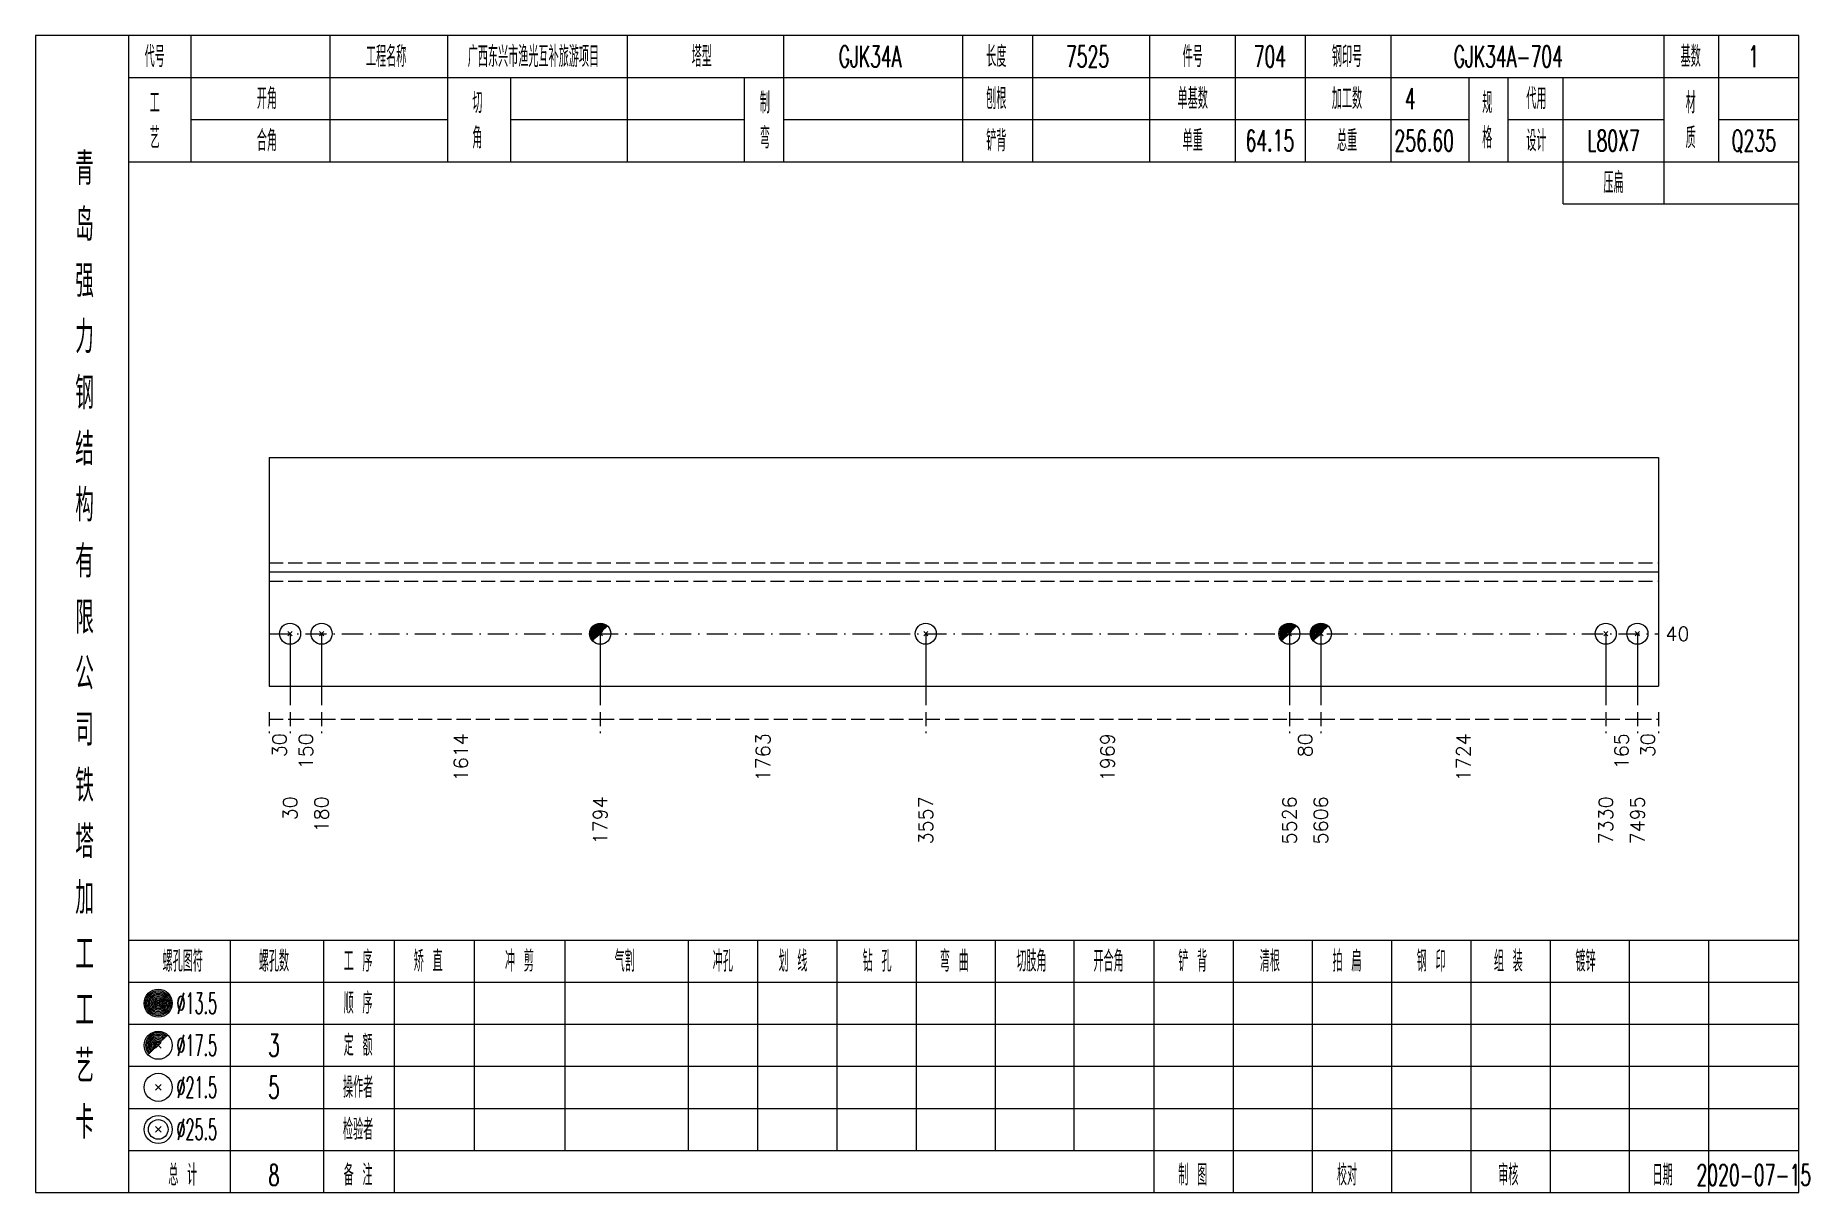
# Model space of a CAD drawing. Extents: x 0 to 2606, y -377 to 6479.
# Drawn here: x 1307 to 1559.9, y 3500 to 3665 of the extents above; entities that cross this region are included whole.
import ezdxf
from ezdxf.enums import TextEntityAlignment as Align

# ---------------------------------------------------------------- set-up
doc = ezdxf.new("R2010")
doc.units = 0
doc.header["$MEASUREMENT"] = 0
doc.linetypes.add('一点画线', pattern=[5.2, 3, -1, 0.2, -1])
doc.linetypes.add('虚线', pattern=[2.75, 2, -0.75])
doc.layers.get('0').update_dxf_attribs({"linetype": 'CONTINUOUS', "lineweight": 25})
doc.layers.add('1', color=7, linetype='CONTINUOUS', lineweight=25)
doc.layers.add('4', color=7, linetype='CONTINUOUS', lineweight=25)
doc.styles.get("Standard").update_dxf_attribs({"font": 'simplex.shx', "width": 0.7, "height": 3, "bigfont": 'gbhzfs.shx'})

msp = doc.modelspace()

# ---------------------------------------------------------------- texts
at = {"color": 7, "linetype": 'Continuous', "lineweight": 13}
msp.add_text('40', height=2, dxfattribs=at).set_placement((1539.4, 3579.69), align=Align.MIDDLE_LEFT)
at = {"color": 8, "linetype": 'Continuous', "lineweight": 9}
for s, p in [('30', (1341.8, 3565.5)), ('150', (1345.55, 3565.5)), ('1614', (1367.66, 3565.5)), ('1763', (1410.73, 3565.5)), ('1969', (1459.86, 3565.5)), ('80', (1488.03, 3565.5)), ('1724', (1510.59, 3565.5)), ('165', (1533.15, 3565.5)), ('30', (1536.9, 3565.5))]:
    msp.add_text(s, height=2, rotation=90, dxfattribs=at).set_placement(p, align=Align.MIDDLE_RIGHT)
at = {"layer": '1', "color": 7, "linetype": 'Continuous', "lineweight": 13}
for s, p in [('30', (1343.3, 3556.5)), ('180', (1347.8, 3556.5)), ('1794', (1387.53, 3556.5)), ('3557', (1433.94, 3556.5)), ('5526', (1485.78, 3556.5)), ('5606', (1490.28, 3556.5)), ('7330', (1530.9, 3556.5)), ('7495', (1535.4, 3556.5))]:
    msp.add_text(s, height=2, rotation=90, dxfattribs=at).set_placement(p, align=Align.MIDDLE_RIGHT)
at = {"layer": '4', "color": 1, "linetype": 'Continuous', "lineweight": 13}
for s, height, width, p in [('代号', 3, 0.6, (1324, 3662)), ('工程名称', 3, 0.6, (1357, 3662)), ('广西东兴市渔光互补旅游项目', 3, 0.6, (1378, 3662)), ('塔型', 3, 0.6, (1402, 3662)), ('GJK34A', 3, 0.6, (1426, 3662)), ('长度', 3, 0.6, (1444, 3662)), ('7525', 3, 0.6, (1457, 3662)), ('件号', 3, 0.6, (1472, 3662)), ('704', 3, 0.6, (1483, 3662)), ('钢印号', 3, 0.6, (1494, 3662)), ('GJK34A-704', 3, 0.6, (1517, 3662)), ('基数', 3, 0.6, (1543, 3662)), ('1', 3, 0.6, (1552, 3662)), ('开角', 3, 0.6, (1340, 3656)), ('刨根', 3, 0.6, (1444, 3656)), ('单基数', 3, 0.6, (1472, 3656)), ('加工数', 3, 0.6, (1494, 3656)), ('代用', 3, 0.6, (1521, 3656)), ('工', 3, 0.6, (1324, 3655.4)), ('切', 3, 0.6, (1370, 3655.4)), ('制', 3, 0.6, (1411, 3655.4)), ('4', 3, 0.6, (1503, 3656)), ('规', 3, 0.6, (1514, 3655.4)), ('材', 3, 0.6, (1543, 3655.4)), ('艺', 3, 0.6, (1324, 3650.4)), ('合角', 3, 0.6, (1340, 3650)), ('角', 3, 0.6, (1370, 3650.4)), ('弯', 3, 0.6, (1411, 3650.4)), ('铲背', 3, 0.6, (1444, 3650)), ('单重', 3, 0.6, (1472, 3650)), ('64.15', 3, 0.6, (1483, 3650)), ('总重', 3, 0.6, (1494, 3650)), ('256.60', 3, 0.6, (1505, 3650)), ('格', 3, 0.6, (1514, 3650.4)), ('设计', 3, 0.6, (1521, 3650)), ('L80X7', 3, 0.6, (1532, 3650)), ('质', 3, 0.6, (1543, 3650.4)), ('Q235', 3, 0.6, (1552, 3650)), ('青', 4.6, 0.8, (1314, 3646)), ('压扁', 3, 0.6, (1532, 3644)), ('岛', 4.6, 0.8, (1314, 3638)), ('强', 4.6, 0.8, (1314, 3630)), ('力', 4.6, 0.8, (1314, 3622)), ('钢', 4.6, 0.8, (1314, 3614)), ('结', 4.6, 0.8, (1314, 3606)), ('构', 4.6, 0.8, (1314, 3598)), ('有', 4.6, 0.8, (1314, 3590)), ('限', 4.6, 0.8, (1314, 3582)), ('公', 4.6, 0.8, (1314, 3574)), ('司', 4.6, 0.8, (1314, 3566)), ('铁', 4.6, 0.8, (1314, 3558)), ('塔', 4.6, 0.8, (1314, 3550)), ('加', 4.6, 0.8, (1314, 3542)), ('工', 4.6, 0.8, (1314, 3534)), ('螺孔图符', 3, 0.6, (1328, 3533)), ('螺孔数', 3, 0.6, (1341, 3533)), ('工 序', 3, 0.6, (1353, 3533)), ('矫 直', 3, 0.6, (1363, 3533)), ('冲 剪', 3, 0.6, (1376, 3533)), ('气割', 3, 0.6, (1391, 3533)), ('冲孔', 3, 0.6, (1405, 3533)), ('划 线', 3, 0.6, (1415, 3533)), ('钻 孔', 3, 0.6, (1427, 3533)), ('弯 曲', 3, 0.6, (1438, 3533)), ('切肢角', 3, 0.6, (1449, 3533)), ('开合角', 3, 0.6, (1460, 3533)), ('铲 背', 3, 0.6, (1472, 3533)), ('清根', 3, 0.6, (1483, 3533)), ('拍 扁', 3, 0.6, (1494, 3533)), ('钢 印', 3, 0.6, (1506, 3533)), ('组 装', 3, 0.6, (1517, 3533)), ('镀锌', 3, 0.6, (1528, 3533)), ('顺 序', 3, 0.6, (1353, 3527)), ('工', 4.6, 0.8, (1314, 3526)), ('%%C13.5', 3, 0.5, (1330, 3527)), ('%%C17.5', 3, 0.5, (1330, 3521)), ('3', 3.2, 0.6, (1341, 3521)), ('定 额', 3, 0.6, (1353, 3521)), ('艺', 4.6, 0.8, (1314, 3518)), ('%%C21.5', 3, 0.5, (1330, 3515)), ('5', 3.2, 0.6, (1341, 3515)), ('操作者', 3, 0.6, (1353, 3515)), ('卡', 4.6, 0.8, (1314, 3510)), ('%%C25.5', 3, 0.5, (1330, 3509)), ('检验者', 3, 0.6, (1353, 3509)), ('总 计', 3, 0.6, (1328, 3502.5)), ('8', 3, 0.6, (1341, 3502.5)), ('备 注', 3, 0.6, (1353, 3502.5)), ('制 图', 3, 0.6, (1472, 3502.5)), ('校对', 3, 0.6, (1494, 3502.5)), ('审核', 3, 0.6, (1517, 3502.5)), ('日期', 3, 0.6, (1539, 3502.5)), ('2020-07-15', 3, 0.6, (1552, 3502.5))]:
    msp.add_text(s, height=height, dxfattribs=dict(at, width=width)).set_placement(p, align=Align.MIDDLE_CENTER)

# ---------------------------------------------------------------- linework, layer by layer
at = {"color": 7, "linetype": 'Continuous', "lineweight": 18}
for p, q in [((1340.3, 3604.81), (1340.3, 3572.19)), ((1340.3, 3604.81), (1538.4, 3604.81)), ((1538.4, 3604.81), (1538.4, 3572.19)), ((1340.3, 3588.5), (1538.4, 3588.5))]:
    msp.add_line(p, q, dxfattribs=at)
at = {"color": 1, "linetype": '虚线', "lineweight": 18}
for p, q in [((1340.3, 3589.81), (1538.4, 3589.81)), ((1340.3, 3587.19), (1538.4, 3587.19))]:
    msp.add_line(p, q, dxfattribs=at)
at = {"color": 3, "linetype": '一点画线', "lineweight": 13}
msp.add_line((1340.3, 3579.69), (1538.4, 3579.69), dxfattribs=at)
at = {"color": 7, "linetype": 'Continuous', "lineweight": 13}
for p, q in [((1343.3, 3579.69), (1343.3, 3569.5)), ((1347.8, 3579.69), (1347.8, 3569.5)), ((1387.53, 3579.69), (1387.53, 3569.5)), ((1433.94, 3579.69), (1433.94, 3569.5)), ((1485.78, 3579.69), (1485.78, 3569.5)), ((1490.28, 3579.69), (1490.28, 3569.5)), ((1530.9, 3579.69), (1530.9, 3569.5)), ((1535.4, 3579.69), (1535.4, 3569.5))]:
    msp.add_line(p, q, dxfattribs=at)
at = {"color": 8, "linetype": '虚线', "lineweight": 9}
for p, q in [((1340.3, 3568.5), (1340.3, 3565.5)), ((1340.3, 3567.5), (1343.3, 3567.5)), ((1343.3, 3568.5), (1343.3, 3565.5)), ((1343.3, 3568.5), (1343.3, 3565.5)), ((1343.3, 3567.5), (1347.8, 3567.5)), ((1347.8, 3568.5), (1347.8, 3565.5)), ((1347.8, 3568.5), (1347.8, 3565.5)), ((1347.8, 3567.5), (1387.53, 3567.5)), ((1387.53, 3568.5), (1387.53, 3565.5)), ((1387.53, 3568.5), (1387.53, 3565.5)), ((1387.53, 3567.5), (1433.94, 3567.5)), ((1433.94, 3568.5), (1433.94, 3565.5)), ((1433.94, 3568.5), (1433.94, 3565.5)), ((1433.94, 3567.5), (1485.78, 3567.5)), ((1485.78, 3568.5), (1485.78, 3565.5)), ((1485.78, 3568.5), (1485.78, 3565.5)), ((1485.78, 3567.5), (1490.28, 3567.5)), ((1490.28, 3568.5), (1490.28, 3565.5)), ((1490.28, 3568.5), (1490.28, 3565.5)), ((1490.28, 3567.5), (1530.9, 3567.5)), ((1530.9, 3568.5), (1530.9, 3565.5)), ((1530.9, 3568.5), (1530.9, 3565.5)), ((1530.9, 3567.5), (1535.4, 3567.5)), ((1535.4, 3568.5), (1535.4, 3565.5)), ((1535.4, 3568.5), (1535.4, 3565.5)), ((1535.4, 3567.5), (1538.4, 3567.5)), ((1538.4, 3568.5), (1538.4, 3565.5))]:
    msp.add_line(p, q, dxfattribs=at)
at = {"layer": '1', "color": 7, "linetype": 'Continuous', "lineweight": 13}
for p, q in [((1343, 3579.39), (1343.6, 3579.99)), ((1343.6, 3579.39), (1343, 3579.99)), ((1347.5, 3579.39), (1348.1, 3579.99)), ((1348.1, 3579.39), (1347.5, 3579.99)), ((1433.64, 3579.39), (1434.24, 3579.99)), ((1434.24, 3579.39), (1433.64, 3579.99)), ((1530.6, 3579.39), (1531.2, 3579.99)), ((1531.2, 3579.39), (1530.6, 3579.99)), ((1535.1, 3579.39), (1535.7, 3579.99)), ((1535.7, 3579.39), (1535.1, 3579.99))]:
    msp.add_line(p, q, dxfattribs=at)
at = {"layer": '1', "color": 7, "linetype": 'Continuous', "lineweight": 0}
for p, q in [((1387.23, 3579.39), (1387.83, 3579.99)), ((1387.23, 3579.99), (1387.83, 3579.39)), ((1485.48, 3579.39), (1486.08, 3579.99)), ((1485.48, 3579.99), (1486.08, 3579.39)), ((1489.98, 3579.39), (1490.58, 3579.99)), ((1489.98, 3579.99), (1490.58, 3579.39))]:
    msp.add_line(p, q, dxfattribs=at)
at = {"layer": '1', "color": 7, "linetype": 'Continuous', "lineweight": 18}
msp.add_line((1340.3, 3572.19), (1538.4, 3572.19), dxfattribs=at)
at = {"layer": '1', "color": 7, "linetype": 'Continuous', "lineweight": 13}
for centre in [(1343.3, 3579.69), (1347.8, 3579.69), (1387.53, 3579.69), (1433.94, 3579.69), (1485.78, 3579.69), (1490.28, 3579.69), (1530.9, 3579.69), (1535.4, 3579.69)]:
    msp.add_circle(centre, 1.5, dxfattribs=at)
for centre, radius in [((1387.53, 3579.69), 1.35), ((1387.53, 3579.69), 1.2), ((1387.53, 3579.69), 1.05), ((1387.53, 3579.69), 0.9), ((1387.53, 3579.69), 0.75), ((1387.53, 3579.69), 0.6), ((1387.53, 3579.69), 0.45), ((1387.53, 3579.69), 0.3), ((1387.53, 3579.69), 0.15), ((1485.78, 3579.69), 1.35), ((1485.78, 3579.69), 1.2), ((1485.78, 3579.69), 1.05), ((1485.78, 3579.69), 0.9), ((1485.78, 3579.69), 0.75), ((1485.78, 3579.69), 0.6), ((1485.78, 3579.69), 0.45), ((1485.78, 3579.69), 0.3), ((1485.78, 3579.69), 0.15), ((1490.28, 3579.69), 1.35), ((1490.28, 3579.69), 1.2), ((1490.28, 3579.69), 1.05), ((1490.28, 3579.69), 0.9), ((1490.28, 3579.69), 0.75), ((1490.28, 3579.69), 0.6), ((1490.28, 3579.69), 0.45), ((1490.28, 3579.69), 0.3), ((1490.28, 3579.69), 0.15)]:
    msp.add_arc(centre, radius, 45, 225, dxfattribs=at)
at = {"layer": '4', "color": 1, "linetype": 'Continuous', "lineweight": 18}
for p, q in [((1320.3, 3500), (1320.3, 3665)), ((1329.2, 3647), (1329.2, 3665)), ((1349, 3647), (1349, 3665)), ((1365.8, 3647), (1365.8, 3665)), ((1391.4, 3647), (1391.4, 3665)), ((1413.7, 3647), (1413.7, 3665)), ((1439.2, 3647), (1439.2, 3665)), ((1449.2, 3647), (1449.2, 3665)), ((1465.9, 3647), (1465.9, 3665)), ((1478.1, 3647), (1478.1, 3665)), ((1488.1, 3647), (1488.1, 3665)), ((1500.3, 3647), (1500.3, 3665)), ((1539.2, 3641), (1539.2, 3665)), ((1547, 3647), (1547, 3665)), ((1320.3, 3659), (1558.4, 3659)), ((1374.8, 3647), (1374.8, 3659)), ((1408.1, 3647), (1408.1, 3659)), ((1511.4, 3647), (1511.4, 3659)), ((1517, 3647), (1517, 3659)), ((1524.8, 3641), (1524.8, 3659)), ((1329.2, 3653), (1365.8, 3653)), ((1374.8, 3653), (1408.1, 3653)), ((1413.7, 3653), (1511.4, 3653)), ((1517, 3653), (1539.2, 3653)), ((1547, 3653), (1558.4, 3653)), ((1320.3, 3647), (1558.4, 3647)), ((1524.8, 3641), (1558.4, 3641)), ((1320.3, 3536), (1558.4, 3536)), ((1334.8, 3500), (1334.8, 3536)), ((1348.1, 3500), (1348.1, 3536)), ((1358.2, 3500), (1358.2, 3536)), ((1369.6, 3506), (1369.6, 3536)), ((1382.5, 3506), (1382.5, 3536)), ((1400.1, 3506), (1400.1, 3536)), ((1410, 3506), (1410, 3536)), ((1421.3, 3506), (1421.3, 3536)), ((1432.6, 3506), (1432.6, 3536)), ((1443.9, 3506), (1443.9, 3536)), ((1455.1, 3506), (1455.1, 3536)), ((1466.5, 3506), (1466.5, 3536)), ((1477.8, 3506), (1477.8, 3536)), ((1489.1, 3506), (1489.1, 3536)), ((1500.4, 3506), (1500.4, 3536)), ((1511.7, 3506), (1511.7, 3536)), ((1523, 3506), (1523, 3536)), ((1534.3, 3506), (1534.3, 3536)), ((1545.6, 3506), (1545.6, 3536)), ((1320.3, 3530), (1558.4, 3530)), ((1320.3, 3524), (1558.4, 3524)), ((1320.3, 3518), (1558.4, 3518)), ((1320.3, 3512), (1558.4, 3512)), ((1320.3, 3506), (1558.4, 3506)), ((1466.5, 3500), (1466.5, 3506)), ((1477.8, 3500), (1477.8, 3506)), ((1489.1, 3500), (1489.1, 3506)), ((1500.4, 3500), (1500.4, 3506)), ((1511.7, 3500), (1511.7, 3506)), ((1523, 3500), (1523, 3506)), ((1534.3, 3500), (1534.3, 3506)), ((1545.6, 3500), (1545.6, 3506))]:
    msp.add_line(p, q, dxfattribs=at)
at = {"layer": '4', "color": 7, "linetype": 'Continuous', "lineweight": 13}
for p, q in [((1324.3, 3526.8), (1324.7, 3527.2)), ((1324.7, 3526.8), (1324.3, 3527.2)), ((1324.1, 3514.6), (1324.9, 3515.4)), ((1324.9, 3514.6), (1324.1, 3515.4)), ((1324.1, 3508.6), (1324.9, 3509.4)), ((1324.9, 3508.6), (1324.1, 3509.4))]:
    msp.add_line(p, q, dxfattribs=at)
at = {"layer": '4', "color": 7, "linetype": 'Continuous', "lineweight": 0}
for p, q in [((1324.1, 3520.6), (1324.9, 3521.4)), ((1324.1, 3521.4), (1324.9, 3520.6))]:
    msp.add_line(p, q, dxfattribs=at)
at = {"layer": '4', "color": 1, "linetype": 'Continuous', "lineweight": 18}
msp.add_lwpolyline([(1307, 3665), (1307, 3500), (1558.4, 3500), (1558.4, 3665)], close=True, dxfattribs=at)
at = {"layer": '4', "color": 7, "linetype": 'Continuous', "lineweight": 13}
for centre, radius in [((1324.5, 3527), 2), ((1324.5, 3527), 1.8), ((1324.5, 3527), 1.6), ((1324.5, 3527), 1.4), ((1324.5, 3527), 1.2), ((1324.5, 3527), 1), ((1324.5, 3527), 0.8), ((1324.5, 3527), 0.6), ((1324.5, 3527), 0.4), ((1324.5, 3527), 0.2), ((1324.5, 3521), 2), ((1324.5, 3515), 2), ((1324.5, 3509), 2), ((1324.5, 3509), 1.4)]:
    msp.add_circle(centre, radius, dxfattribs=at)
for radius in [1.8, 1.6, 1.4, 1.2, 1, 0.8, 0.6, 0.4, 0.2]:
    msp.add_arc((1324.5, 3521), radius, 45, 225, dxfattribs=at)

msp.set_redraw_order([(e.dxf.handle, doc.entitydb.next_handle()) for e in msp.query("TEXT MTEXT ATTDEF DIMENSION ARC_DIMENSION")])  # texts and dimensions are drawn at this point

doc.saveas('drawing.dxf')
